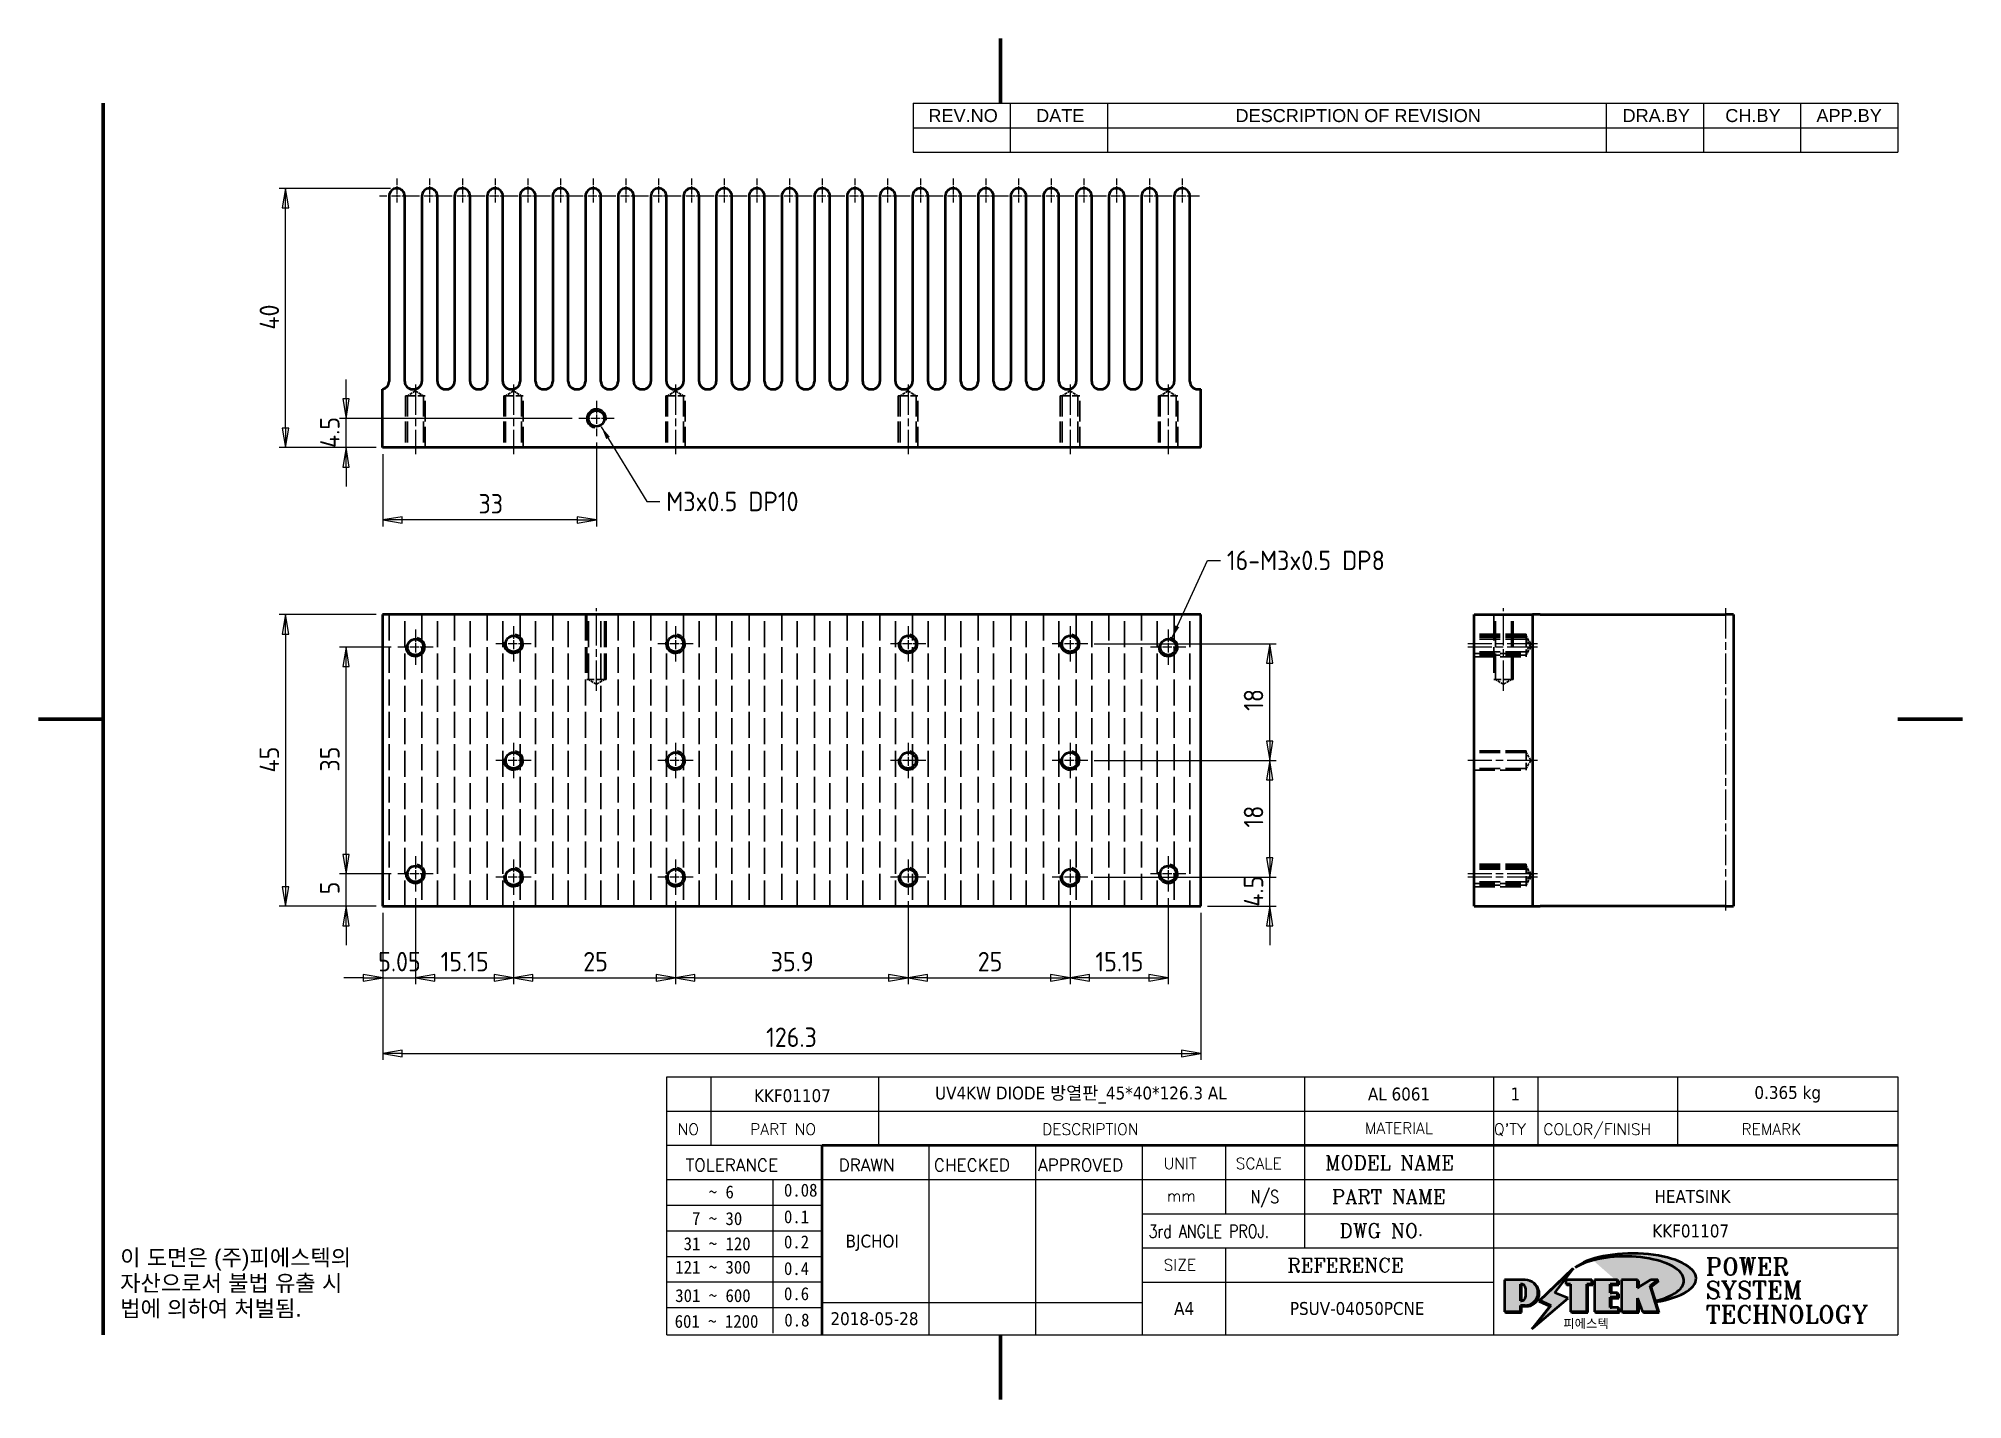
# Model space of a CAD drawing. Header units: millimetres. Extents: x 0 to 297, y 0 to 210.
import ezdxf
from ezdxf.enums import TextEntityAlignment as Align

# ---------------------------------------------------------------- set-up
doc = ezdxf.new("R2010")
doc.units = ezdxf.units.MM
doc.linetypes.add('CHAIN', pattern=[0.3543, 0.2362, -0.0295, 0.0591, -0.0295])
doc.linetypes.add('DASHED', pattern=[0.2067, 0.1654, -0.0413])
doc.layers.get('0').update_dxf_attribs({"lineweight": 25})
for name, color, linetype, lineweight in [('가려진 것(ISO)', 5, 'DASHED', 35), ('가시적인 것(ISO)', 7, 'Continuous', 50), ('가시적인 좁은 것(ISO)', 1, 'Continuous', 35), ('경계(ISO)', 7, 'Continuous', 70), ('기호(ISO)', 7, 'Continuous', 25), ('제목(ISO)', 5, 'Continuous', 50), ('중심 표식(ISO)', 1, 'Continuous', 25), ('중심선(ISO)', 1, 'Continuous', 25), ('치수(ISO)', 7, 'Continuous', 25), ('해치(ISO)', 1, 'Continuous', 18)]:
    doc.layers.add(name, color=color, linetype=linetype, lineweight=lineweight)
doc.styles.add('HAN_291', font='')
doc.styles.add('HAN_370', font='', dxfattribs={"width": 2})
doc.styles.add('ISO Proportional', font='arial.ttf')
doc.styles.add('ISO ProportionalPSTEK', font='isocp.shx')
doc.styles.add('RC_284', font='ROMANC.shx')
doc.styles.add('RC_287', font='ROMANC.shx')
doc.styles.add('RC_292', font='ROMANC.shx')
doc.styles.add('ROMANT_294', font='romant.shx')
doc.styles.add('주 문자 (JIS)', font='arial.ttf')
doc.styles.add('텍스트 스타일333', font='ROMANC.shx', dxfattribs={"width": 0.8})
doc.styles.add('텍스트 스타일359', font='tahoma.ttf')
doc.styles.get('HAN_291').set_extended_font_data('GulimChe')
doc.styles.get('HAN_370').set_extended_font_data('GulimChe')
doc.dimstyles.new('PSTEK', dxfattribs={"dimtxt": 3, "dimasz": 3, "dimexe": 1, "dimexo": 1, "dimgap": 1, "dimtad": 1, "dimrnd": 1e-08, "dimdsep": 46, "dimtxsty": 'ISO ProportionalPSTEK', "dimblk": 'Filled-1', "dimcen": 0.09, "dimdle": 10, "dimclrd": 3, "dimclre": 3, "dimclrt": 1, "dimadec": 1, "dimazin": 2, "dimtfac": 1, "dimtmove": 0, "dimatfit": 3, "dimfxl": 0, "dimtolj": 1, "dimlwd": -1, "dimlwe": -1, "dimarcsym": 0})
doc.dimstyles.new('PSTEK$7', dxfattribs={"dimtxt": 3, "dimasz": 2, "dimexe": 1, "dimexo": 1, "dimgap": 1, "dimtad": 1, "dimrnd": 1e-08, "dimdsep": 46, "dimtxsty": 'ISO ProportionalPSTEK', "dimblk": 'Filled-1', "dimcen": 0.09, "dimdle": 10, "dimclrd": 3, "dimclre": 3, "dimclrt": 1, "dimadec": 1, "dimazin": 2, "dimtfac": 1, "dimtmove": 0, "dimatfit": 3, "dimfxl": 0, "dimtolj": 1, "dimlwd": -1, "dimlwe": -1, "dimarcsym": 0})

msp = doc.modelspace()

# ---------------------------------------------------------------- texts
at = {"layer": '기호(ISO)', "color": 1, "char_height": 3, "attachment_point": 1, "line_spacing_factor": 0.525, "style": 'ISO ProportionalPSTEK'}
for s, insert, width in [('{M3x0.5 DP10}', (96.909, 140.06), 24.24723), ('{16-M3x0.5 DP8}', (183.437, 130.976), 28.96377)]:
    msp.add_mtext(s, dxfattribs=dict(at, insert=insert, width=width))
at = {"layer": '기호(ISO)', "color": 7, "insert": (12.614, 23.15), "char_height": 2.5, "width": 39.3061, "attachment_point": 1, "line_spacing_factor": 0.944221, "style": 'ISO Proportional'}
msp.add_mtext('{\\fArial|b0|i0;\\H2.5000;이 도면은 (주)피에스텍의\\P자산으로서 불법 유출 시 \\P법에 의하여 처벌됨.}', dxfattribs=at)

# ---------------------------------------------------------------- blocks, each defined once
blk = doc.blocks.new('경계 Default Border')
at = {"layer": '경계(ISO)', "flags": 128}
for points in [[(148.5, 210), (148.5, 200)], [(10, 10), (10, 200)], [(0, 105), (10, 105)], [(297, 105), (287, 105)], [(148.5, 0), (148.5, 10)]]:
    blk.add_lwpolyline(points, dxfattribs=at)
blk = doc.blocks.new('제목 블록 PSTEK')
for color, points in [(252, [(317.22, 17.06), (322.03, 21.63), (322.28, 21.94), (317.05, 16.98), (318.75, 16.19), (316, 12.72), (316.34, 13), (318.92, 16.27)]), (5, [(321.62, 17.42), (319.53, 18.25), (322.45, 22.02), (317.22, 17.06), (318.92, 16.27), (316.17, 12.8)]), (1, [(324.48, 19.61), (325.24, 19.61), (325.24, 20.26), (321.23, 20.26), (321.23, 19.61), (321.98, 19.61), (321.98, 15.34), (324.48, 15.34)]), (252, [(321.98, 19.61), (321.4, 19.61), (321.4, 19.46), (321.98, 19.46)]), (252, [(324.66, 19.46), (325.42, 19.46), (325.42, 20.11), (325.24, 20.11), (325.24, 19.61), (324.48, 19.61), (324.48, 15.34), (322.16, 15.34), (322.16, 15.19), (324.66, 15.19)]), (1, [(329.23, 20.26), (325.66, 20.26), (325.66, 15.34), (329.36, 15.34), (329.36, 15.99), (328.11, 15.99), (328.11, 17.56), (329.23, 17.56), (329.23, 18.26), (328.11, 18.26), (328.11, 19.61), (329.23, 19.61)]), (252, [(328.29, 19.46), (329.41, 19.46), (329.41, 20.11), (329.23, 20.11), (329.23, 19.61), (328.11, 19.61), (328.11, 18.26), (328.29, 18.26)]), (252, [(328.29, 17.42), (329.41, 17.42), (329.41, 18.11), (329.23, 18.11), (329.23, 17.56), (328.11, 17.56), (328.11, 15.99), (328.29, 15.99)]), (1, [(332.33, 20.26), (329.86, 20.26), (329.86, 15.34), (332.33, 15.34), (332.33, 17.43), (333.07, 15.34), (335.49, 15.34), (334.25, 19.31), (335.44, 20.26), (334.31, 20.26), (332.33, 19)]), (252, [(332.51, 20.11), (332.33, 20.11), (332.33, 19), (332.51, 19.11)]), (252, [(335.62, 20.11), (335.25, 20.11), (334.25, 19.31), (335.49, 15.34), (333.2, 15.34), (333.25, 15.19), (335.66, 15.19), (334.43, 19.16)]), (252, [(329.54, 15.85), (329.36, 15.85), (329.36, 15.34), (325.83, 15.34), (325.83, 15.19), (329.54, 15.19)]), (252, [(332.51, 16.93), (332.33, 17.43), (332.33, 15.34), (330.04, 15.34), (330.04, 15.19), (332.51, 15.19)])]:
    blk.add_hatch(color=color).paths.add_polyline_path(points)
h = blk.add_hatch(color=1)
edge = h.paths.add_edge_path(flags=0)
edge.add_line((314.22, 19.61), (314.22, 17))
edge.add_line((314.22, 17), (314.35, 17))
edge.add_arc((314.35, 17.65), 0.651, 270, 360)
edge.add_line((315, 17.65), (315, 18.96))
edge.add_arc((314.35, 18.96), 0.651, 0, 90)
edge.add_line((314.35, 19.61), (314.22, 19.61))
edge = h.paths.add_edge_path()
edge.add_arc((314.98, 18.29), 1.97, 270, 450)
edge.add_line((314.98, 20.26), (311.77, 20.26))
edge.add_line((311.77, 20.26), (311.77, 15.34))
edge.add_line((311.77, 15.34), (314.22, 15.34))
edge.add_line((314.22, 15.34), (314.22, 16.32))
edge.add_line((314.22, 16.32), (314.98, 16.32))
h = blk.add_hatch(color=252)
edge = h.paths.add_edge_path()
edge.add_arc((314.98, 18.29), 1.97, 270, 406.8279)
edge.add_arc((315.16, 18.14), 1.97, -90, 53.561, ccw=False)
edge.add_line((315.16, 16.17), (314.4, 16.17))
edge.add_line((314.4, 16.17), (314.4, 15.19))
edge.add_line((314.4, 15.19), (311.94, 15.19))
edge.add_line((311.94, 15.19), (311.94, 15.34))
edge.add_line((311.94, 15.34), (314.22, 15.34))
edge.add_line((314.22, 15.34), (314.22, 16.32))
edge.add_line((314.22, 16.32), (314.98, 16.32))
h = blk.add_hatch(color=252)
edge = h.paths.add_edge_path()
edge.add_line((314.4, 19.46), (314.53, 19.46))
edge.add_arc((314.53, 18.81), 0.651, 60.4189, 90, ccw=False)
edge.add_arc((314.35, 18.96), 0.651, 39.9699, 90)
edge.add_line((314.35, 19.61), (314.22, 19.61))
edge.add_line((314.22, 19.61), (314.22, 17))
edge.add_line((314.22, 17), (314.35, 17))
edge.add_arc((314.35, 17.65), 0.651, 270, 274.6931)
edge.add_line((314.4, 17), (314.4, 19.46))
at = {"layer": '해치(ISO)'}
h = blk.add_hatch(color=140, dxfattribs=at)
edge = h.paths.add_edge_path()
edge.add_ellipse((330.37, 20.16), major_axis=(9.1, 0), ratio=0.40699, start_angle=301.3098, end_angle=507.7437)
edge.add_ellipse((331.53, 20.46), major_axis=(-9.82, 0), ratio=0.39426, start_angle=111.5121, end_angle=334.4703, ccw=False)
edge.add_line((335.14, 16.86), (335.1, 16.99))
at = {"color": 180}
for p, q in [((182.48, 11.79), (182.48, 51.57)), ((182.48, 51.57), (372.48, 51.57)), ((189.27, 51.57), (189.27, 41.01)), ((215.22, 41.01), (215.22, 51.57)), ((280.88, 51.57), (280.88, 41.01)), ((310.09, 51.57), (310.09, 41.01)), ((316.9, 51.57), (316.9, 41.01)), ((338.46, 51.57), (338.46, 41.01)), ((372.48, 51.57), (372.48, 11.79)), ((182.48, 46.29), (372.48, 46.29)), ((182.48, 41.01), (206.45, 41.01)), ((222.94, 11.79), (222.94, 41.01)), ((239.43, 11.79), (239.43, 41.01)), ((255.92, 11.79), (255.92, 41.01)), ((268.69, 41.01), (268.69, 30.45)), ((280.88, 41.01), (280.88, 25.17)), ((310.09, 41.01), (310.09, 11.79)), ((182.48, 35.73), (206.45, 35.73)), ((198.86, 12.03), (198.86, 35.73)), ((206.45, 35.73), (372.48, 35.73)), ((182.48, 31.78), (206.45, 31.78)), ((255.92, 30.45), (372.48, 30.45)), ((182.48, 27.83), (206.45, 27.83)), ((182.48, 23.88), (206.45, 23.88)), ((255.92, 25.17), (372.48, 25.17)), ((268.69, 25.17), (268.69, 11.79)), ((182.48, 19.93), (206.45, 19.93)), ((255.92, 19.89), (310.09, 19.89)), ((182.48, 15.98), (206.45, 15.98)), ((206.45, 16.74), (255.92, 16.74)), ((182.48, 11.79), (372.48, 11.79))]:
    blk.add_line(p, q, dxfattribs=at)
at = {"color": 7, "linetype": 'Continuous', "lineweight": 25}
blk.add_line((182.48, 46.28), (231.73, 46.28), dxfattribs=at)
at = {"color": 7, "lineweight": 50}
for p, q in [((206.45, 11.79), (206.45, 41.01)), ((206.45, 41.01), (372.48, 41.01))]:
    blk.add_line(p, q, dxfattribs=at)
at = {"color": 7}
for p, q in [((322.28, 21.94), (317.05, 16.98)), ((322.45, 22.02), (317.22, 17.06)), ((317.22, 17.06), (322.03, 21.63)), ((319.53, 18.25), (322.45, 22.02)), ((322.03, 21.63), (322.28, 21.94)), ((314.98, 20.26), (311.77, 20.26)), ((311.77, 20.26), (311.77, 15.34)), ((314.98, 20.26), (311.77, 20.26)), ((311.77, 20.26), (311.77, 15.34)), ((314.22, 17), (314.22, 19.61)), ((314.22, 19.61), (314.35, 19.61)), ((314.35, 19.61), (314.22, 19.61)), ((314.22, 19.61), (314.22, 17)), ((314.22, 17), (314.22, 19.61)), ((314.22, 19.61), (314.35, 19.61)), ((314.4, 19.46), (314.53, 19.46)), ((314.4, 17), (314.4, 19.46)), ((315, 18.96), (315, 17.65)), ((315, 18.96), (315, 17.65)), ((321.62, 17.42), (319.53, 18.25)), ((325.24, 20.26), (321.23, 20.26)), ((321.23, 20.26), (321.23, 19.61)), ((325.24, 20.26), (321.23, 20.26)), ((321.23, 20.26), (321.23, 19.61)), ((321.23, 19.61), (321.98, 19.61)), ((321.23, 19.61), (321.98, 19.61)), ((321.4, 19.61), (321.4, 19.46)), ((321.98, 19.61), (321.4, 19.61)), ((321.4, 19.46), (321.98, 19.46)), ((321.98, 19.61), (321.98, 15.34)), ((321.98, 19.46), (321.98, 19.61)), ((321.98, 19.61), (321.98, 15.34)), ((324.48, 19.61), (325.24, 19.61)), ((324.48, 15.34), (324.48, 19.61)), ((325.24, 19.61), (324.48, 19.61)), ((324.48, 19.61), (324.48, 15.34)), ((324.48, 19.61), (325.24, 19.61)), ((324.48, 15.34), (324.48, 19.61)), ((324.66, 19.46), (325.42, 19.46)), ((324.66, 15.19), (324.66, 19.46)), ((325.24, 19.61), (325.24, 20.26)), ((325.24, 19.61), (325.24, 20.26)), ((325.42, 20.11), (325.24, 20.11)), ((325.24, 20.11), (325.24, 19.61)), ((325.42, 19.46), (325.42, 20.11)), ((329.23, 20.26), (325.66, 20.26)), ((325.66, 20.26), (325.66, 15.34)), ((325.66, 20.26), (325.66, 15.34)), ((329.23, 20.26), (325.66, 20.26)), ((328.11, 18.26), (328.11, 19.61)), ((328.11, 19.61), (329.23, 19.61)), ((329.23, 19.61), (328.11, 19.61)), ((328.11, 19.61), (328.11, 18.26)), ((328.11, 18.26), (328.11, 19.61)), ((328.11, 19.61), (329.23, 19.61)), ((329.23, 18.26), (328.11, 18.26)), ((328.11, 18.26), (328.29, 18.26)), ((329.23, 18.26), (328.11, 18.26)), ((328.29, 18.26), (328.29, 19.46)), ((328.29, 19.46), (329.41, 19.46)), ((329.23, 19.61), (329.23, 20.26)), ((329.23, 19.61), (329.23, 20.26)), ((329.41, 20.11), (329.23, 20.11)), ((329.23, 20.11), (329.23, 19.61)), ((329.23, 17.56), (329.23, 18.26)), ((329.23, 17.56), (329.23, 18.26)), ((329.41, 18.11), (329.23, 18.11)), ((329.23, 18.11), (329.23, 17.56)), ((329.41, 19.46), (329.41, 20.11)), ((329.41, 17.42), (329.41, 18.11)), ((332.33, 20.26), (329.86, 20.26)), ((329.86, 20.26), (329.86, 15.34)), ((329.86, 20.26), (329.86, 15.34)), ((332.33, 20.26), (329.86, 20.26)), ((334.31, 20.26), (332.33, 19)), ((332.33, 19), (332.33, 20.26)), ((334.31, 20.26), (332.33, 19)), ((332.33, 19), (332.33, 20.26)), ((332.51, 20.11), (332.33, 20.11)), ((332.33, 20.11), (332.33, 19)), ((332.33, 19), (332.51, 19.11)), ((332.51, 19.11), (332.51, 20.11)), ((334.25, 19.31), (335.44, 20.26)), ((334.25, 19.31), (335.44, 20.26)), ((335.25, 20.11), (334.25, 19.31)), ((335.49, 15.34), (334.25, 19.31)), ((334.25, 19.31), (335.49, 15.34)), ((335.49, 15.34), (334.25, 19.31)), ((335.44, 20.26), (334.31, 20.26)), ((335.44, 20.26), (334.31, 20.26)), ((334.43, 19.16), (335.62, 20.11)), ((335.66, 15.19), (334.43, 19.16)), ((335.62, 20.11), (335.25, 20.11)), ((311.77, 15.34), (314.22, 15.34)), ((311.77, 15.34), (314.22, 15.34)), ((314.22, 15.34), (311.94, 15.34)), ((311.94, 15.34), (311.94, 15.19)), ((311.94, 15.19), (314.4, 15.19)), ((314.35, 17), (314.22, 17)), ((314.22, 17), (314.35, 17)), ((314.35, 17), (314.22, 17)), ((314.22, 16.32), (314.98, 16.32)), ((314.22, 15.34), (314.22, 16.32)), ((314.98, 16.32), (314.22, 16.32)), ((314.22, 16.32), (314.22, 15.34)), ((314.22, 16.32), (314.98, 16.32)), ((314.22, 15.34), (314.22, 16.32)), ((314.4, 16.17), (315.16, 16.17)), ((314.4, 15.19), (314.4, 16.17)), ((318.75, 16.19), (316, 12.72)), ((316.17, 12.8), (321.62, 17.42)), ((318.92, 16.27), (316.17, 12.8)), ((316.34, 13), (318.92, 16.27)), ((317.05, 16.98), (318.75, 16.19)), ((318.92, 16.27), (317.22, 17.06)), ((317.22, 17.06), (318.92, 16.27)), ((321.98, 15.34), (324.48, 15.34)), ((321.98, 15.34), (324.48, 15.34)), ((324.48, 15.34), (322.16, 15.34)), ((322.16, 15.34), (322.16, 15.19)), ((322.16, 15.19), (324.66, 15.19)), ((325.66, 15.34), (329.36, 15.34)), ((325.66, 15.34), (329.36, 15.34)), ((329.36, 15.34), (325.83, 15.34)), ((325.83, 15.34), (325.83, 15.19)), ((325.83, 15.19), (329.54, 15.19)), ((328.11, 17.56), (329.23, 17.56)), ((328.11, 15.99), (328.11, 17.56)), ((329.23, 17.56), (328.11, 17.56)), ((328.11, 17.56), (328.11, 15.99)), ((328.11, 17.56), (329.23, 17.56)), ((328.11, 15.99), (328.11, 17.56)), ((329.36, 15.99), (328.11, 15.99)), ((328.11, 15.99), (328.29, 15.99)), ((329.36, 15.99), (328.11, 15.99)), ((328.29, 15.99), (328.29, 17.42)), ((328.29, 17.42), (329.41, 17.42)), ((329.36, 15.34), (329.36, 15.99)), ((329.36, 15.34), (329.36, 15.99)), ((329.54, 15.85), (329.36, 15.85)), ((329.36, 15.85), (329.36, 15.34)), ((329.54, 15.19), (329.54, 15.85)), ((329.86, 15.34), (332.33, 15.34)), ((329.86, 15.34), (332.33, 15.34)), ((332.33, 15.34), (330.04, 15.34)), ((330.04, 15.34), (330.04, 15.19)), ((330.04, 15.19), (332.51, 15.19)), ((332.33, 17.43), (333.07, 15.34)), ((332.33, 15.34), (332.33, 17.43)), ((332.51, 16.93), (332.33, 17.43)), ((332.33, 17.43), (332.33, 15.34)), ((332.33, 17.43), (333.07, 15.34)), ((332.33, 15.34), (332.33, 17.43)), ((332.51, 15.19), (332.51, 16.93)), ((333.07, 15.34), (335.49, 15.34)), ((333.07, 15.34), (335.49, 15.34)), ((335.49, 15.34), (333.2, 15.34)), ((333.2, 15.34), (333.25, 15.19)), ((333.25, 15.19), (335.66, 15.19)), ((345.04, 17.5), (344.99, 17.69)), ((316, 12.72), (316.34, 13))]:
    blk.add_line(p, q, dxfattribs=at)
at = {"color": 5}
for p, q in [((322.45, 22.02), (317.22, 17.06)), ((319.53, 18.25), (322.45, 22.02)), ((321.62, 17.42), (319.53, 18.25)), ((316.17, 12.8), (321.62, 17.42)), ((318.92, 16.27), (316.17, 12.8)), ((317.22, 17.06), (318.92, 16.27))]:
    blk.add_line(p, q, dxfattribs=at)
at = {"color": 1}
for p, q in [((314.98, 20.26), (311.77, 20.26)), ((311.77, 20.26), (311.77, 15.34)), ((314.22, 17), (314.22, 19.61)), ((314.22, 19.61), (314.35, 19.61)), ((315, 18.96), (315, 17.65)), ((325.24, 20.26), (321.23, 20.26)), ((321.23, 20.26), (321.23, 19.61)), ((321.23, 19.61), (321.98, 19.61)), ((321.98, 19.61), (321.98, 15.34)), ((324.48, 19.61), (325.24, 19.61)), ((324.48, 15.34), (324.48, 19.61)), ((325.24, 19.61), (325.24, 20.26)), ((329.23, 20.26), (325.66, 20.26)), ((325.66, 20.26), (325.66, 15.34)), ((328.11, 18.26), (328.11, 19.61)), ((328.11, 19.61), (329.23, 19.61)), ((329.23, 18.26), (328.11, 18.26)), ((329.23, 19.61), (329.23, 20.26)), ((329.23, 17.56), (329.23, 18.26)), ((332.33, 20.26), (329.86, 20.26)), ((329.86, 20.26), (329.86, 15.34)), ((334.31, 20.26), (332.33, 19)), ((332.33, 19), (332.33, 20.26)), ((334.25, 19.31), (335.44, 20.26)), ((335.49, 15.34), (334.25, 19.31)), ((335.44, 20.26), (334.31, 20.26)), ((311.77, 15.34), (314.22, 15.34)), ((314.35, 17), (314.22, 17)), ((314.22, 16.32), (314.98, 16.32)), ((314.22, 15.34), (314.22, 16.32)), ((321.98, 15.34), (324.48, 15.34)), ((325.66, 15.34), (329.36, 15.34)), ((328.11, 17.56), (329.23, 17.56)), ((328.11, 15.99), (328.11, 17.56)), ((329.36, 15.99), (328.11, 15.99)), ((329.36, 15.34), (329.36, 15.99)), ((329.86, 15.34), (332.33, 15.34)), ((332.33, 17.43), (333.07, 15.34)), ((332.33, 15.34), (332.33, 17.43)), ((333.07, 15.34), (335.49, 15.34))]:
    blk.add_line(p, q, dxfattribs=at)
at = {"color": 7}
for centre, radius, start, end in [((314.35, 18.96), 0.651, 0, 90), ((314.35, 18.96), 0.651, 39.9699, 90), ((314.35, 18.96), 0.651, 0, 90), ((314.53, 18.81), 0.651, 60.4189, 90), ((314.98, 18.29), 1.97, 270, 90), ((314.98, 18.29), 1.97, 270, 90), ((314.98, 18.29), 1.97, 270, 46.8279), ((315.16, 18.14), 1.97, 270, 53.561), ((314.35, 17.65), 0.651, 270, 0), ((314.35, 17.65), 0.651, 270, 0), ((314.35, 17.65), 0.651, 270, 274.6931)]:
    blk.add_arc(centre, radius, start, end, dxfattribs=at)
at = {"color": 1}
for centre, radius, start, end in [((314.35, 18.96), 0.651, 0, 90), ((314.98, 18.29), 1.97, 270, 90), ((314.35, 17.65), 0.651, 270, 0)]:
    blk.add_arc(centre, radius, start, end, dxfattribs=at)
at = {"layer": '제목(ISO)'}
for p, q in [((322.28, 21.94), (317.05, 16.98)), ((322.45, 22.02), (317.22, 17.06)), ((317.22, 17.06), (322.03, 21.63)), ((319.53, 18.25), (322.45, 22.02)), ((322.03, 21.63), (322.28, 21.94)), ((314.98, 20.26), (311.77, 20.26)), ((311.77, 20.26), (311.77, 15.34)), ((314.22, 17), (314.22, 19.61)), ((314.22, 19.61), (314.35, 19.61)), ((314.35, 19.61), (314.22, 19.61)), ((314.22, 19.61), (314.22, 17)), ((314.4, 19.46), (314.53, 19.46)), ((314.4, 17), (314.4, 19.46)), ((315, 18.96), (315, 17.65)), ((321.62, 17.42), (319.53, 18.25)), ((325.24, 20.26), (321.23, 20.26)), ((321.23, 20.26), (321.23, 19.61)), ((321.23, 19.61), (321.98, 19.61)), ((321.98, 19.61), (321.4, 19.61)), ((321.4, 19.61), (321.4, 19.46)), ((321.4, 19.46), (321.98, 19.46)), ((321.98, 19.61), (321.98, 15.34)), ((321.98, 19.46), (321.98, 19.61)), ((324.48, 19.61), (325.24, 19.61)), ((324.48, 15.34), (324.48, 19.61)), ((325.24, 19.61), (324.48, 19.61)), ((324.48, 19.61), (324.48, 15.34)), ((324.66, 19.46), (325.42, 19.46)), ((324.66, 15.19), (324.66, 19.46)), ((325.24, 19.61), (325.24, 20.26)), ((325.42, 20.11), (325.24, 20.11)), ((325.24, 20.11), (325.24, 19.61)), ((325.42, 19.46), (325.42, 20.11)), ((329.23, 20.26), (325.66, 20.26)), ((325.66, 20.26), (325.66, 15.34)), ((328.11, 18.26), (328.11, 19.61)), ((328.11, 19.61), (329.23, 19.61)), ((329.23, 19.61), (328.11, 19.61)), ((328.11, 19.61), (328.11, 18.26)), ((329.23, 18.26), (328.11, 18.26)), ((328.11, 18.26), (328.29, 18.26)), ((328.29, 19.46), (329.41, 19.46)), ((328.29, 18.26), (328.29, 19.46)), ((329.23, 19.61), (329.23, 20.26)), ((329.41, 20.11), (329.23, 20.11)), ((329.23, 20.11), (329.23, 19.61)), ((329.23, 17.56), (329.23, 18.26)), ((329.41, 18.11), (329.23, 18.11)), ((329.23, 18.11), (329.23, 17.56)), ((329.41, 19.46), (329.41, 20.11)), ((329.41, 17.42), (329.41, 18.11)), ((332.33, 20.26), (329.86, 20.26)), ((329.86, 20.26), (329.86, 15.34)), ((334.31, 20.26), (332.33, 19)), ((332.33, 19), (332.33, 20.26)), ((332.51, 20.11), (332.33, 20.11)), ((332.33, 20.11), (332.33, 19)), ((332.33, 19), (332.51, 19.11)), ((332.51, 19.11), (332.51, 20.11)), ((334.25, 19.31), (335.44, 20.26)), ((335.25, 20.11), (334.25, 19.31)), ((335.49, 15.34), (334.25, 19.31)), ((334.25, 19.31), (335.49, 15.34)), ((335.44, 20.26), (334.31, 20.26)), ((334.43, 19.16), (335.62, 20.11)), ((335.66, 15.19), (334.43, 19.16)), ((335.62, 20.11), (335.25, 20.11)), ((311.77, 15.34), (314.22, 15.34)), ((314.22, 15.34), (311.94, 15.34)), ((311.94, 15.34), (311.94, 15.19)), ((311.94, 15.19), (314.4, 15.19)), ((314.35, 17), (314.22, 17)), ((314.22, 17), (314.35, 17)), ((314.22, 15.34), (314.22, 16.32)), ((314.22, 16.32), (314.98, 16.32)), ((314.98, 16.32), (314.22, 16.32)), ((314.22, 16.32), (314.22, 15.34)), ((314.4, 15.19), (314.4, 16.17)), ((314.4, 16.17), (315.16, 16.17)), ((318.75, 16.19), (316, 12.72)), ((316.17, 12.8), (321.62, 17.42)), ((318.92, 16.27), (316.17, 12.8)), ((316.34, 13), (318.92, 16.27)), ((317.05, 16.98), (318.75, 16.19)), ((317.22, 17.06), (318.92, 16.27)), ((318.92, 16.27), (317.22, 17.06)), ((321.98, 15.34), (324.48, 15.34)), ((324.48, 15.34), (322.16, 15.34)), ((322.16, 15.34), (322.16, 15.19)), ((322.16, 15.19), (324.66, 15.19)), ((325.66, 15.34), (329.36, 15.34)), ((329.36, 15.34), (325.83, 15.34)), ((325.83, 15.34), (325.83, 15.19)), ((325.83, 15.19), (329.54, 15.19)), ((328.11, 15.99), (328.11, 17.56)), ((328.11, 17.56), (329.23, 17.56)), ((329.23, 17.56), (328.11, 17.56)), ((328.11, 17.56), (328.11, 15.99)), ((329.36, 15.99), (328.11, 15.99)), ((328.11, 15.99), (328.29, 15.99)), ((328.29, 17.42), (329.41, 17.42)), ((328.29, 15.99), (328.29, 17.42)), ((329.36, 15.34), (329.36, 15.99)), ((329.54, 15.85), (329.36, 15.85)), ((329.36, 15.85), (329.36, 15.34)), ((329.54, 15.19), (329.54, 15.85)), ((329.86, 15.34), (332.33, 15.34)), ((332.33, 15.34), (330.04, 15.34)), ((330.04, 15.34), (330.04, 15.19)), ((330.04, 15.19), (332.51, 15.19)), ((332.33, 15.34), (332.33, 17.43)), ((332.33, 17.43), (333.07, 15.34)), ((332.51, 16.93), (332.33, 17.43)), ((332.33, 17.43), (332.33, 15.34)), ((332.51, 15.19), (332.51, 16.93)), ((333.07, 15.34), (335.49, 15.34)), ((335.49, 15.34), (333.2, 15.34)), ((333.2, 15.34), (333.25, 15.19)), ((333.25, 15.19), (335.66, 15.19)), ((316, 12.72), (316.34, 13))]:
    blk.add_line(p, q, dxfattribs=at)
at = {"layer": '제목(ISO)', "color": 4}
blk.add_line((335.14, 16.86), (335.1, 16.99), dxfattribs=at)
at = {"layer": '제목(ISO)'}
for centre, radius, start, end in [((314.35, 18.96), 0.651, 0, 90), ((314.35, 18.96), 0.651, 39.9699, 90), ((314.53, 18.81), 0.651, 60.4189, 90), ((314.98, 18.29), 1.97, 46.8279, 90), ((314.98, 18.29), 1.97, 270, 46.8279), ((314.98, 18.29), 1.97, 270, 46.8279), ((315.16, 18.14), 1.97, 270, 53.561), ((314.35, 17.65), 0.651, 270, 0), ((314.35, 17.65), 0.651, 270, 274.6931)]:
    blk.add_arc(centre, radius, start, end, dxfattribs=at)
at = {"layer": '제목(ISO)', "color": 4}
for centre, major_axis, ratio, start_param, end_param in [((331.53, 20.46), (9.82, 0), 0.39426, 5.087845, 8.9792), ((330.37, 20.16), (9.1, 0), 0.40699, 5.258849, 8.861799)]:
    blk.add_ellipse(centre, major_axis=major_axis, ratio=ratio, start_param=start_param, end_param=end_param, dxfattribs=at)
at = {"color": 7}
for s, height, style, p in [('COLOR/FINISH', 1.7424, 'RC_284', (317.77, 42.62)), ('NO', 1.742, 'RC_284', (184.14, 42.62)), ('PART NO', 1.742, 'RC_284', (195.34, 42.62)), ('DESCRIPTION', 1.7424, 'RC_284', (240.4, 42.62)), ("Q'TY", 1.742, 'RC_284', (310.14, 42.62)), ('REMARK', 1.742, 'RC_284', (348.35, 42.62)), (' TOLERANCE', 1.9, 'RC_287', (184.09, 37.01)), ('DRAWN', 1.9, 'RC_287', (208.98, 37.01)), ('CHECKED', 1.9, 'RC_287', (223.69, 37.01)), ('APPROVED', 1.9, 'RC_287', (239.78, 37.01)), ('UNIT', 1.742, 'RC_284', (259.17, 37.34)), ('SCALE', 1.742, 'RC_284', (270.29, 37.34)), ('MODEL NAME', 2.178, 'RC_292', (284.1, 37.25)), ('    ~ 6', 2, 'HAN_291', (183.77, 32.82)), ('0.08', 2, 'HAN_291', (200.55, 33.1)), ('mm', 1.742, 'RC_284', (259.65, 32.35)), ('PART NAME', 2.178, 'RC_292', (285.14, 32.03)), ('  7 ~ 30', 2, 'HAN_291', (183.77, 28.71)), ('0.1', 2, 'HAN_291', (200.55, 28.99)), (' 31 ~ 120', 2, 'HAN_291', (183.77, 24.83)), ('0.2', 2, 'HAN_291', (200.55, 25.11)), (' DWG NO.', 2.178, 'RC_292', (284.81, 26.75)), ('121 ~ 300', 2, 'HAN_291', (183.77, 21.21)), ('0.4', 2, 'HAN_291', (200.55, 21)), ('SIZE', 1.742, 'RC_284', (259.17, 21.69)), ('REFERENCE', 2.178, 'RC_292', (278.27, 21.43)), ('301 ~ 600', 2, 'HAN_291', (183.77, 16.83)), ('0.6', 2, 'HAN_291', (200.55, 17.12)), ('0.8', 2, 'HAN_291', (200.61, 13.06)), ('601 ~ 1200', 2, 'HAN_291', (183.68, 12.85))]:
    blk.add_text(s, height=height, dxfattribs=dict(at, style=style)).set_placement(p)
at = {"color": 7, "style": 'RC_284'}
blk.add_text('MATERIAL', height=1.742, dxfattribs=at).set_placement((295.48, 43.65), align=Align.MIDDLE_CENTER)
at = {"color": 7, "style": '텍스트 스타일333', "width": 0.8}
blk.add_text('N/S', height=2, dxfattribs=at).set_placement((274.78, 33.09), align=Align.MIDDLE_CENTER)
blk.add_text('3rd ANGLE PROJ.', height=2, dxfattribs=at).set_placement((256.84, 26.76))
at = {"style": 'ROMANT_294'}
for s, p in [('POWER', (342.83, 20.97)), ('SYSTEM', (342.83, 17.33)), ('TECHNOLOGY', (342.83, 13.57))]:
    blk.add_text(s, height=2.7, dxfattribs=at).set_placement(p)
at = {"color": 7, "insert": (320.85, 14.21), "char_height": 1.4, "attachment_point": 1, "line_spacing_factor": 0.332, "style": 'HAN_370'}
blk.add_mtext('\\fHY견고딕|b0|i0;\\H1.4000;피에스텍', dxfattribs=at)
at = {"layer": '제목(ISO)', "color": 7, "style": '텍스트 스타일359'}
for tag, p in [('부품_번호_001', (195.93, 47.69)), ('설명_001', (223.87, 48.09)), ('재질_001', (290.69, 47.93)), ("3._Q'TY_001", (312.71, 47.93)), ('질량\\P3;_001', (350.35, 48.17)), ('제목_001', (334.93, 32.13)), ('설계자_001', (210.07, 25.24)), ('부품_번호_001', (334.59, 26.81)), ('작성_날짜_001', (207.73, 13.27)), ('시트_크기_001', (260.78, 14.85)), ('프로젝트_001', (278.65, 14.85))]:
    blk.add_attdef(tag, p, '', height=1.98, dxfattribs=at)
for tag, p in [('4._COLOR', (327.68, 48.93)), ('1._MODEL_NAME', (341.23, 38.37)), ('점검자', (231.18, 26.23)), ('엔지니어링_승인자', (247.67, 26.23)), ('점검_날짜', (231.18, 14.27)), ('엔지니어링_승인_날짜', (247.67, 14.27))]:
    blk.add_attdef(tag, text='', height=1.98, dxfattribs=at).set_placement(p, align=Align.MIDDLE_CENTER)
blk = doc.blocks.new('리비전 내역')
at = {"layer": '기호(ISO)'}
for p, q in [((135, 200), (287, 200)), ((135, 200), (135, 196.22)), ((150, 200), (150, 196.22)), ((165, 200), (165, 196.22)), ((242, 200), (242, 196.22)), ((257, 200), (257, 196.22)), ((272, 200), (272, 196.22)), ((287, 200), (287, 196.22)), ((135, 196.22), (287, 196.22)), ((135, 196.22), (135, 192.44)), ((150, 196.22), (150, 192.44)), ((165, 196.22), (165, 192.44)), ((242, 196.22), (242, 192.44)), ((257, 196.22), (257, 192.44)), ((272, 196.22), (272, 192.44)), ((287, 196.22), (287, 192.44)), ((135, 192.44), (287, 192.44))]:
    blk.add_line(p, q, dxfattribs=at)
at = {"layer": '기호(ISO)', "color": 7, "char_height": 2, "attachment_point": 7, "style": '주 문자 (JIS)'}
for s, insert in [('REV.NO', (137.37, 197.08)), ('DATE', (154, 197.11)), ('DESCRIPTION OF REVISION', (184.78, 197.08)), ('DRA.BY', (244.52, 197.11)), ('CH.BY', (260.38, 197.08)), ('APP.BY', (274.45, 197.11))]:
    blk.add_mtext(s, dxfattribs=dict(at, insert=insert))
blk = doc.blocks.new('Filled-1')
at = {"color": 0}
for p, q in [((0, 0), (-1, 0.167)), ((-1, 0.167), (-1, -0.167)), ((-1, 0), (0, 0)), ((-1, -0.167), (0, 0))]:
    blk.add_line(p, q, dxfattribs=at)
at = {"color": 0, "flags": 128}
blk.add_lwpolyline([(-1, -0.167), (0, 0)], dxfattribs=at)
at = {"color": 0}
blk.add_solid([(-1, -0.167), (0, 0), (-1, 0.167), (-1, -0.167)], dxfattribs=at)
blk = doc.blocks.new('*D14')
at = {"layer": 'Defpoints', "color": 0}
for p in [(53.13, 76.1), (179.43, 76.1), (179.43, 53.39)]:
    blk.add_point(p, dxfattribs=at)
at = {"layer": '치수(ISO)', "color": 3}
for p, q in [((53.13, 75.1), (53.13, 52.39)), ((179.43, 75.1), (179.43, 52.39)), ((56.13, 53.39), (176.43, 53.39))]:
    blk.add_line(p, q, dxfattribs=at)
at = {"layer": '치수(ISO)', "color": 3, "xscale": 3, "yscale": 3, "zscale": 3, "rotation": 180}
blk.add_blockref('Filled-1', (53.13, 53.39), dxfattribs=at)
at = {"layer": '치수(ISO)', "color": 3, "xscale": 3, "yscale": 3, "zscale": 3}
blk.add_blockref('Filled-1', (179.43, 53.39), dxfattribs=at)
at = {"layer": '치수(ISO)', "color": 1, "insert": (112.32, 57.4), "char_height": 3, "attachment_point": 1, "style": 'ISO ProportionalPSTEK'}
blk.add_mtext('\\A1;126.3', dxfattribs=at)
blk = doc.blocks.new('*D15')
at = {"layer": 'Defpoints', "color": 0}
for p in [(58.18, 78.37), (53.13, 76.1), (58.18, 65.06)]:
    blk.add_point(p, dxfattribs=at)
at = {"layer": '치수(ISO)', "color": 3}
for p, q in [((58.18, 77.37), (58.18, 64.06)), ((53.13, 75.1), (53.13, 64.06)), ((50.13, 65.06), (47.13, 65.06)), ((53.13, 65.06), (58.18, 65.06)), ((61.18, 65.06), (64.18, 65.06))]:
    blk.add_line(p, q, dxfattribs=at)
at = {"layer": '치수(ISO)', "color": 3, "xscale": 3, "yscale": 3, "zscale": 3}
blk.add_blockref('Filled-1', (53.13, 65.06), dxfattribs=at)
at = {"layer": '치수(ISO)', "color": 3, "xscale": 3, "yscale": 3, "zscale": 3, "rotation": 180}
blk.add_blockref('Filled-1', (58.18, 65.06), dxfattribs=at)
at = {"layer": '치수(ISO)', "color": 1, "insert": (52.44, 69.06), "char_height": 3, "attachment_point": 1, "style": 'ISO ProportionalPSTEK'}
blk.add_mtext('\\A1;5.05', dxfattribs=at)
blk = doc.blocks.new('*D16')
at = {"layer": 'Defpoints', "color": 0}
for p in [(58.18, 78.37), (73.33, 77.87), (73.33, 65.06)]:
    blk.add_point(p, dxfattribs=at)
at = {"layer": '치수(ISO)', "color": 3}
for p, q in [((58.18, 77.37), (58.18, 64.06)), ((73.33, 76.87), (73.33, 64.06)), ((61.18, 65.06), (70.33, 65.06))]:
    blk.add_line(p, q, dxfattribs=at)
at = {"layer": '치수(ISO)', "color": 3, "xscale": 3, "yscale": 3, "zscale": 3, "rotation": 180}
blk.add_blockref('Filled-1', (58.18, 65.06), dxfattribs=at)
at = {"layer": '치수(ISO)', "color": 3, "xscale": 3, "yscale": 3, "zscale": 3}
blk.add_blockref('Filled-1', (73.33, 65.06), dxfattribs=at)
at = {"layer": '치수(ISO)', "color": 1, "insert": (62.08, 69.06), "char_height": 3, "attachment_point": 1, "style": 'ISO ProportionalPSTEK'}
blk.add_mtext('\\A1;15.15', dxfattribs=at)
blk = doc.blocks.new('*D17')
at = {"layer": 'Defpoints', "color": 0}
for p in [(73.33, 77.87), (98.33, 77.87), (98.33, 65.06)]:
    blk.add_point(p, dxfattribs=at)
at = {"layer": '치수(ISO)', "color": 3}
for p, q in [((73.33, 76.87), (73.33, 64.06)), ((98.33, 76.87), (98.33, 64.06)), ((76.33, 65.06), (95.33, 65.06))]:
    blk.add_line(p, q, dxfattribs=at)
at = {"layer": '치수(ISO)', "color": 3, "xscale": 3, "yscale": 3, "zscale": 3, "rotation": 180}
blk.add_blockref('Filled-1', (73.33, 65.06), dxfattribs=at)
at = {"layer": '치수(ISO)', "color": 3, "xscale": 3, "yscale": 3, "zscale": 3}
blk.add_blockref('Filled-1', (98.33, 65.06), dxfattribs=at)
at = {"layer": '치수(ISO)', "color": 1, "insert": (84.09, 69.06), "char_height": 3, "attachment_point": 1, "style": 'ISO ProportionalPSTEK'}
blk.add_mtext('\\A1;25', dxfattribs=at)
blk = doc.blocks.new('*D18')
at = {"layer": 'Defpoints', "color": 0}
for p in [(98.33, 77.87), (134.23, 77.87), (134.23, 65.06)]:
    blk.add_point(p, dxfattribs=at)
at = {"layer": '치수(ISO)', "color": 3}
for p, q in [((98.33, 76.87), (98.33, 64.06)), ((134.23, 76.87), (134.23, 64.06)), ((101.33, 65.06), (131.23, 65.06))]:
    blk.add_line(p, q, dxfattribs=at)
at = {"layer": '치수(ISO)', "color": 3, "xscale": 3, "yscale": 3, "zscale": 3, "rotation": 180}
blk.add_blockref('Filled-1', (98.33, 65.06), dxfattribs=at)
at = {"layer": '치수(ISO)', "color": 3, "xscale": 3, "yscale": 3, "zscale": 3}
blk.add_blockref('Filled-1', (134.23, 65.06), dxfattribs=at)
at = {"layer": '치수(ISO)', "color": 1, "insert": (113.03, 69.06), "char_height": 3, "attachment_point": 1, "style": 'ISO ProportionalPSTEK'}
blk.add_mtext('\\A1;35.9', dxfattribs=at)
blk = doc.blocks.new('*D19')
at = {"layer": 'Defpoints', "color": 0}
for p in [(134.23, 77.87), (159.23, 77.87), (159.23, 65.06)]:
    blk.add_point(p, dxfattribs=at)
at = {"layer": '치수(ISO)', "color": 3}
for p, q in [((134.23, 76.87), (134.23, 64.06)), ((159.23, 76.87), (159.23, 64.06)), ((137.23, 65.06), (156.23, 65.06))]:
    blk.add_line(p, q, dxfattribs=at)
at = {"layer": '치수(ISO)', "color": 3, "xscale": 3, "yscale": 3, "zscale": 3, "rotation": 180}
blk.add_blockref('Filled-1', (134.23, 65.06), dxfattribs=at)
at = {"layer": '치수(ISO)', "color": 3, "xscale": 3, "yscale": 3, "zscale": 3}
blk.add_blockref('Filled-1', (159.23, 65.06), dxfattribs=at)
at = {"layer": '치수(ISO)', "color": 1, "insert": (144.99, 69.06), "char_height": 3, "attachment_point": 1, "style": 'ISO ProportionalPSTEK'}
blk.add_mtext('\\A1;25', dxfattribs=at)
blk = doc.blocks.new('*D20')
at = {"layer": 'Defpoints', "color": 0}
for p in [(159.23, 77.87), (174.38, 78.37), (174.38, 65.06)]:
    blk.add_point(p, dxfattribs=at)
at = {"layer": '치수(ISO)', "color": 3}
for p, q in [((174.38, 77.37), (174.38, 64.06)), ((159.23, 76.87), (159.23, 64.06)), ((162.23, 65.06), (171.38, 65.06))]:
    blk.add_line(p, q, dxfattribs=at)
at = {"layer": '치수(ISO)', "color": 3, "xscale": 3, "yscale": 3, "zscale": 3, "rotation": 180}
blk.add_blockref('Filled-1', (159.23, 65.06), dxfattribs=at)
at = {"layer": '치수(ISO)', "color": 3, "xscale": 3, "yscale": 3, "zscale": 3}
blk.add_blockref('Filled-1', (174.38, 65.06), dxfattribs=at)
at = {"layer": '치수(ISO)', "color": 1, "insert": (163.15, 69.06), "char_height": 3, "attachment_point": 1, "style": 'ISO ProportionalPSTEK'}
blk.add_mtext('\\A1;15.15', dxfattribs=at)
blk = doc.blocks.new('*D21')
at = {"layer": 'Defpoints', "color": 0}
for p in [(53.13, 121.1), (38.13, 76.1), (53.13, 76.1)]:
    blk.add_point(p, dxfattribs=at)
at = {"layer": '치수(ISO)', "color": 3}
for p, q in [((52.13, 121.1), (37.13, 121.1)), ((38.13, 118.1), (38.13, 79.1)), ((52.13, 76.1), (37.13, 76.1))]:
    blk.add_line(p, q, dxfattribs=at)
at = {"layer": '치수(ISO)', "color": 3, "xscale": 3, "yscale": 3, "zscale": 3}
for p, rotation in [((38.13, 121.1), 90), ((38.13, 76.1), 270)]:
    blk.add_blockref('Filled-1', p, dxfattribs=dict(at, rotation=rotation))
at = {"layer": '치수(ISO)', "color": 1, "insert": (34.13, 96.74), "char_height": 3, "attachment_point": 1, "rotation": 90, "style": 'ISO ProportionalPSTEK'}
blk.add_mtext('\\A1;45', dxfattribs=at)
blk = doc.blocks.new('*D22')
at = {"layer": 'Defpoints', "color": 0}
for p in [(47.47, 81.1), (55.45, 81.1), (53.13, 76.1)]:
    blk.add_point(p, dxfattribs=at)
at = {"layer": '치수(ISO)', "color": 3}
for p, q in [((47.47, 84.1), (47.47, 87.1)), ((54.45, 81.1), (46.47, 81.1)), ((47.47, 76.1), (47.47, 81.1)), ((52.13, 76.1), (46.47, 76.1)), ((47.47, 73.1), (47.47, 70.1))]:
    blk.add_line(p, q, dxfattribs=at)
at = {"layer": '치수(ISO)', "color": 3, "xscale": 3, "yscale": 3, "zscale": 3}
for p, rotation in [((47.47, 81.1), 270), ((47.47, 76.1), 90)]:
    blk.add_blockref('Filled-1', p, dxfattribs=dict(at, rotation=rotation))
at = {"layer": '치수(ISO)', "color": 1, "insert": (43.47, 77.94), "char_height": 3, "attachment_point": 1, "rotation": 90, "style": 'ISO ProportionalPSTEK'}
blk.add_mtext('\\A1;5', dxfattribs=at)
blk = doc.blocks.new('*D23')
at = {"layer": 'Defpoints', "color": 0}
for p in [(47.47, 116.1), (55.45, 116.1), (55.45, 81.1)]:
    blk.add_point(p, dxfattribs=at)
at = {"layer": '치수(ISO)', "color": 3}
for p, q in [((54.45, 116.1), (46.47, 116.1)), ((47.47, 84.1), (47.47, 113.1)), ((54.45, 81.1), (46.47, 81.1))]:
    blk.add_line(p, q, dxfattribs=at)
at = {"layer": '치수(ISO)', "color": 3, "xscale": 3, "yscale": 3, "zscale": 3}
for p, rotation in [((47.47, 116.1), 90), ((47.47, 81.1), 270)]:
    blk.add_blockref('Filled-1', p, dxfattribs=dict(at, rotation=rotation))
at = {"layer": '치수(ISO)', "color": 1, "insert": (43.47, 96.89), "char_height": 3, "attachment_point": 1, "rotation": 90, "style": 'ISO ProportionalPSTEK'}
blk.add_mtext('\\A1;35', dxfattribs=at)
blk = doc.blocks.new('*D24')
at = {"layer": 'Defpoints', "color": 0}
for p in [(161.96, 80.6), (190.06, 80.6), (179.43, 76.1)]:
    blk.add_point(p, dxfattribs=at)
at = {"layer": '치수(ISO)', "color": 3}
for p, q in [((190.06, 83.6), (190.06, 86.6)), ((162.96, 80.6), (191.06, 80.6)), ((190.06, 76.1), (190.06, 80.6)), ((180.43, 76.1), (191.06, 76.1)), ((190.06, 73.1), (190.06, 70.1))]:
    blk.add_line(p, q, dxfattribs=at)
at = {"layer": '치수(ISO)', "color": 3, "xscale": 3, "yscale": 3, "zscale": 3}
for p, rotation in [((190.06, 80.6), 270), ((190.06, 76.1), 90)]:
    blk.add_blockref('Filled-1', p, dxfattribs=dict(at, rotation=rotation))
at = {"layer": '치수(ISO)', "color": 1, "insert": (186.06, 76.04), "char_height": 3, "attachment_point": 1, "rotation": 90, "style": 'ISO ProportionalPSTEK'}
blk.add_mtext('\\A1;4.5', dxfattribs=at)
blk = doc.blocks.new('*D25')
at = {"layer": 'Defpoints', "color": 0}
for p in [(161.96, 98.6), (190.06, 98.6), (161.96, 80.6)]:
    blk.add_point(p, dxfattribs=at)
at = {"layer": '치수(ISO)', "color": 3}
for p, q in [((162.96, 98.6), (191.06, 98.6)), ((190.06, 83.6), (190.06, 95.6)), ((162.96, 80.6), (191.06, 80.6))]:
    blk.add_line(p, q, dxfattribs=at)
at = {"layer": '치수(ISO)', "color": 3, "xscale": 3, "yscale": 3, "zscale": 3}
for p, rotation in [((190.06, 98.6), 90), ((190.06, 80.6), 270)]:
    blk.add_blockref('Filled-1', p, dxfattribs=dict(at, rotation=rotation))
at = {"layer": '치수(ISO)', "color": 1, "insert": (186.06, 88.25), "char_height": 3, "attachment_point": 1, "rotation": 90, "style": 'ISO ProportionalPSTEK'}
blk.add_mtext('\\A1;18', dxfattribs=at)
blk = doc.blocks.new('*D26')
at = {"layer": 'Defpoints', "color": 0}
for p in [(161.96, 116.6), (190.06, 116.6), (161.96, 98.6)]:
    blk.add_point(p, dxfattribs=at)
at = {"layer": '치수(ISO)', "color": 3}
for p, q in [((162.96, 116.6), (191.06, 116.6)), ((190.06, 101.6), (190.06, 113.6)), ((162.96, 98.6), (191.06, 98.6))]:
    blk.add_line(p, q, dxfattribs=at)
at = {"layer": '치수(ISO)', "color": 3, "xscale": 3, "yscale": 3, "zscale": 3}
for p, rotation in [((190.06, 116.6), 90), ((190.06, 98.6), 270)]:
    blk.add_blockref('Filled-1', p, dxfattribs=dict(at, rotation=rotation))
at = {"layer": '치수(ISO)', "color": 1, "insert": (186.06, 106.25), "char_height": 3, "attachment_point": 1, "rotation": 90, "style": 'ISO ProportionalPSTEK'}
blk.add_mtext('\\A1;18', dxfattribs=at)
blk = doc.blocks.new('*D27')
at = {"layer": 'Defpoints', "color": 0}
for p in [(86.13, 148.65), (53.13, 146.88), (53.13, 135.71)]:
    blk.add_point(p, dxfattribs=at)
at = {"layer": '치수(ISO)', "color": 3}
for p, q in [((53.13, 145.88), (53.13, 134.71)), ((86.13, 147.65), (86.13, 134.71)), ((83.13, 135.71), (56.13, 135.71))]:
    blk.add_line(p, q, dxfattribs=at)
at = {"layer": '치수(ISO)', "color": 3, "xscale": 3, "yscale": 3, "zscale": 3, "rotation": 180}
blk.add_blockref('Filled-1', (53.13, 135.71), dxfattribs=at)
at = {"layer": '치수(ISO)', "color": 3, "xscale": 3, "yscale": 3, "zscale": 3}
blk.add_blockref('Filled-1', (86.13, 135.71), dxfattribs=at)
at = {"layer": '치수(ISO)', "color": 1, "insert": (67.92, 139.71), "char_height": 3, "attachment_point": 1, "style": 'ISO ProportionalPSTEK'}
blk.add_mtext('\\A1;33', dxfattribs=at)
blk = doc.blocks.new('*D28')
at = {"layer": 'Defpoints', "color": 0}
for p in [(47.47, 151.38), (83.4, 151.38), (53.13, 146.88)]:
    blk.add_point(p, dxfattribs=at)
at = {"layer": '치수(ISO)', "color": 3}
for p, q in [((47.47, 154.38), (47.47, 157.38)), ((82.4, 151.38), (46.47, 151.38)), ((47.47, 146.88), (47.47, 151.38)), ((52.13, 146.88), (46.47, 146.88)), ((47.47, 143.88), (47.47, 140.88))]:
    blk.add_line(p, q, dxfattribs=at)
at = {"layer": '치수(ISO)', "color": 3, "xscale": 3, "yscale": 3, "zscale": 3}
for p, rotation in [((47.47, 151.38), 270), ((47.47, 146.88), 90)]:
    blk.add_blockref('Filled-1', p, dxfattribs=dict(at, rotation=rotation))
at = {"layer": '치수(ISO)', "color": 1, "insert": (43.47, 146.82), "char_height": 3, "attachment_point": 1, "rotation": 90, "style": 'ISO ProportionalPSTEK'}
blk.add_mtext('\\A1;4.5', dxfattribs=at)
blk = doc.blocks.new('*D29')
at = {"layer": 'Defpoints', "color": 0}
for p in [(38.13, 186.88), (55.33, 186.88), (53.13, 146.88)]:
    blk.add_point(p, dxfattribs=at)
at = {"layer": '치수(ISO)', "color": 3}
for p, q in [((54.33, 186.88), (37.13, 186.88)), ((38.13, 149.88), (38.13, 183.88)), ((52.13, 146.88), (37.13, 146.88))]:
    blk.add_line(p, q, dxfattribs=at)
at = {"layer": '치수(ISO)', "color": 3, "xscale": 3, "yscale": 3, "zscale": 3}
for p, rotation in [((38.13, 186.88), 90), ((38.13, 146.88), 270)]:
    blk.add_blockref('Filled-1', p, dxfattribs=dict(at, rotation=rotation))
at = {"layer": '치수(ISO)', "color": 1, "insert": (34.13, 165.08), "char_height": 3, "attachment_point": 1, "rotation": 90, "style": 'ISO ProportionalPSTEK'}
blk.add_mtext('\\A1;40', dxfattribs=at)

# ---------------------------------------------------------------- dimensions: what is measured, and where the dimension line sits
at = {"layer": '치수(ISO)', "color": 3}
for base, p1, p2, angle, override, picture, middle in [((38.129, 186.878), (53.129, 146.878), (55.329, 186.878), 90, {"dimdec": 2, "dimtp": 0, "dimtm": 0, "dimtdec": 2, "dimtofl": 0, "dimatfit": 1}, '*D29', (38.129, 166.878)), ((47.466, 151.378), (53.129, 146.878), (83.4, 151.378), 90, {"dimdec": 2, "dimtp": 0, "dimtm": 0, "dimtdec": 2, "dimtofl": 1, "dimatfit": 1}, '*D28', (47.466, 149.128)), ((53.129, 135.715), (86.129, 148.649), (53.129, 146.878), 180, {"dimdec": 2, "dimtp": 0, "dimtm": 0, "dimtdec": 2, "dimtofl": 0, "dimatfit": 1}, '*D27', (69.629, 135.715)), ((38.129, 76.102), (53.129, 121.102), (53.129, 76.102), 90, {"dimdec": 2, "dimtp": 0, "dimtm": 0, "dimtdec": 2, "dimtofl": 0, "dimatfit": 1}, '*D21', (38.129, 98.602)), ((47.466, 116.102), (55.45, 81.102), (55.45, 116.102), 90, {"dimdec": 2, "dimtp": 0, "dimtm": 0, "dimtdec": 2, "dimtofl": 0, "dimatfit": 1}, '*D23', (47.466, 98.602)), ((190.059, 116.602), (161.959, 98.602), (161.959, 116.602), 90, {"dimdec": 2, "dimtp": 0, "dimtm": 0, "dimtdec": 2, "dimtofl": 0, "dimatfit": 1}, '*D26', (190.059, 107.602)), ((190.059, 98.602), (161.959, 80.602), (161.959, 98.602), 90, {"dimdec": 2, "dimtp": 0, "dimtm": 0, "dimtdec": 2, "dimtofl": 0, "dimatfit": 1}, '*D25', (190.059, 89.602)), ((47.466, 81.102), (53.129, 76.102), (55.45, 81.102), 270, {"dimdec": 2, "dimtp": 0, "dimtm": 0, "dimtdec": 2, "dimtofl": 1, "dimatfit": 1}, '*D22', (47.466, 78.602)), ((190.059, 80.602), (179.429, 76.102), (161.959, 80.602), 90, {"dimdec": 2, "dimtp": 0, "dimtm": 0, "dimtdec": 2, "dimtofl": 1, "dimatfit": 1}, '*D24', (190.059, 78.352)), ((58.179, 65.063), (53.129, 76.102), (58.179, 78.373), 180, {"dimdec": 2, "dimtp": 0, "dimtm": 0, "dimtdec": 2, "dimtofl": 1, "dimatfit": 1}, '*D15', (55.654, 65.063)), ((73.329, 65.063), (58.179, 78.373), (73.329, 77.873), 180, {"dimdec": 2, "dimblk2": 'Filled-1', "dimsah": 1, "dimtp": 0, "dimtm": 0, "dimtdec": 2, "dimtofl": 0, "dimatfit": 1}, '*D16', (65.744, 65.063)), ((98.329, 65.063), (73.329, 77.873), (98.329, 77.873), 180, {"dimdec": 2, "dimblk1": 'Filled-1', "dimblk2": 'Filled-1', "dimsah": 1, "dimtp": 0, "dimtm": 0, "dimtdec": 2, "dimtofl": 0, "dimatfit": 1}, '*D17', (85.839, 65.063)), ((134.229, 65.063), (98.329, 77.873), (134.229, 77.873), 180, {"dimdec": 2, "dimblk1": 'Filled-1', "dimblk2": 'Filled-1', "dimsah": 1, "dimtp": 0, "dimtm": 0, "dimtdec": 2, "dimtofl": 0, "dimatfit": 1}, '*D18', (116.289, 65.063)), ((159.229, 65.063), (134.229, 77.873), (159.229, 77.873), 180, {"dimdec": 2, "dimblk1": 'Filled-1', "dimblk2": 'Filled-1', "dimsah": 1, "dimtp": 0, "dimtm": 0, "dimtdec": 2, "dimtofl": 0, "dimatfit": 1}, '*D19', (146.739, 65.063)), ((174.379, 65.063), (159.229, 77.873), (174.379, 78.373), 180, {"dimdec": 2, "dimblk1": 'Filled-1', "dimsah": 1, "dimtp": 0, "dimtm": 0, "dimtdec": 2, "dimtofl": 0, "dimatfit": 1}, '*D20', (166.814, 65.063)), ((179.429, 53.395), (53.129, 76.102), (179.429, 76.102), 180, {"dimdec": 2, "dimtp": 0, "dimtm": 0, "dimtdec": 2, "dimtofl": 0, "dimatfit": 1}, '*D14', (116.279, 53.395))]:
    dim = msp.add_linear_dim(base=base, p1=p1, p2=p2, angle=angle, dimstyle='PSTEK', override=override, dxfattribs=at)
    dim.commit()
    dim.dimension.update_dxf_attribs({"geometry": picture, "text_midpoint": middle, "dimtype": 160})

# ---------------------------------------------------------------- linework, layer by layer
at = {"layer": '가려진 것(ISO)', "ltscale": 19.351717}
for p, q in [((56.679, 154.878), (56.679, 146.878)), ((56.95, 154.878), (56.95, 146.878)), ((59.409, 154.878), (59.409, 146.878)), ((59.679, 146.878), (59.679, 154.878)), ((71.829, 154.878), (71.829, 146.878)), ((72.1, 154.878), (72.1, 146.878)), ((74.559, 154.878), (74.559, 146.878)), ((74.829, 146.878), (74.829, 154.878)), ((96.829, 154.878), (96.829, 146.878)), ((97.1, 154.878), (97.1, 146.878)), ((99.559, 154.878), (99.559, 146.878)), ((99.829, 146.878), (99.829, 154.878)), ((132.729, 154.878), (132.729, 146.878)), ((133, 154.878), (133, 146.878)), ((135.459, 154.878), (135.459, 146.878)), ((135.729, 146.878), (135.729, 154.878)), ((157.729, 154.878), (157.729, 146.878)), ((158, 154.878), (158, 146.878)), ((160.459, 154.878), (160.459, 146.878)), ((160.729, 146.878), (160.729, 154.878)), ((172.879, 154.878), (172.879, 146.878)), ((173.15, 154.878), (173.15, 146.878)), ((175.609, 154.878), (175.609, 146.878)), ((175.879, 146.878), (175.879, 154.878)), ((229.629, 118.102), (221.629, 118.102)), ((229.629, 117.832), (221.629, 117.832)), ((229.629, 117.602), (221.629, 117.602)), ((229.629, 117.332), (221.629, 117.332)), ((229.629, 115.373), (221.629, 115.373)), ((221.629, 115.102), (229.629, 115.102)), ((229.629, 114.873), (221.629, 114.873)), ((221.629, 114.602), (229.629, 114.602)), ((229.629, 100.102), (221.629, 100.102)), ((229.629, 99.832), (221.629, 99.832)), ((229.629, 97.373), (221.629, 97.373)), ((221.629, 97.102), (229.629, 97.102)), ((229.629, 82.602), (221.629, 82.602)), ((229.629, 82.332), (221.629, 82.332)), ((229.629, 82.102), (221.629, 82.102)), ((229.629, 81.832), (221.629, 81.832)), ((229.629, 79.873), (221.629, 79.873)), ((221.629, 79.602), (229.629, 79.602)), ((229.629, 79.373), (221.629, 79.373)), ((221.629, 79.102), (229.629, 79.102))]:
    msp.add_line(p, q, dxfattribs=at)
at = {"layer": '가려진 것(ISO)', "ltscale": 8.975572}
for p, q in [((56.679, 154.878), (59.679, 154.878)), ((71.829, 154.878), (74.829, 154.878)), ((96.829, 154.878), (99.829, 154.878)), ((132.729, 154.878), (135.729, 154.878)), ((157.729, 154.878), (160.729, 154.878)), ((172.879, 154.878), (175.879, 154.878)), ((229.629, 117.602), (229.629, 114.602)), ((87.629, 111.102), (84.629, 111.102)), ((227.629, 111.102), (224.629, 111.102)), ((229.629, 100.102), (229.629, 97.102)), ((229.629, 82.602), (229.629, 79.602))]:
    msp.add_line(p, q, dxfattribs=at)
at = {"layer": '가려진 것(ISO)', "ltscale": 2.731951}
for p, q in [((58.179, 155.617), (56.95, 154.878)), ((58.179, 155.617), (59.409, 154.878)), ((73.329, 155.617), (72.1, 154.878)), ((73.329, 155.617), (74.559, 154.878)), ((98.329, 155.617), (97.1, 154.878)), ((98.329, 155.617), (99.559, 154.878)), ((134.229, 155.617), (133, 154.878)), ((134.229, 155.617), (135.459, 154.878)), ((159.229, 155.617), (158, 154.878)), ((159.229, 155.617), (160.459, 154.878)), ((174.379, 155.617), (173.15, 154.878)), ((174.379, 155.617), (175.609, 154.878)), ((230.368, 116.602), (229.629, 117.832)), ((230.368, 116.102), (229.629, 117.332)), ((230.368, 116.602), (229.629, 115.373)), ((230.368, 116.102), (229.629, 114.873)), ((86.129, 110.364), (84.9, 111.102)), ((86.129, 110.364), (87.359, 111.102)), ((226.129, 110.364), (224.899, 111.102)), ((226.129, 110.364), (227.358, 111.102)), ((230.368, 98.602), (229.629, 99.832)), ((230.368, 98.602), (229.629, 97.373)), ((230.368, 81.102), (229.629, 82.332)), ((230.368, 80.602), (229.629, 81.832)), ((230.368, 81.102), (229.629, 79.873)), ((230.368, 80.602), (229.629, 79.373))]:
    msp.add_line(p, q, dxfattribs=at)
at = {"layer": '가려진 것(ISO)', "ltscale": 24.189648}
for p, q in [((54.129, 121.102), (54.129, 76.102)), ((56.529, 76.102), (56.529, 121.102)), ((59.179, 121.102), (59.179, 76.102)), ((61.579, 76.102), (61.579, 121.102)), ((64.229, 121.102), (64.229, 76.102)), ((66.629, 76.102), (66.629, 121.102)), ((69.279, 121.102), (69.279, 76.102)), ((71.679, 76.102), (71.679, 121.102)), ((74.329, 121.102), (74.329, 76.102)), ((76.729, 76.102), (76.729, 121.102)), ((79.379, 121.102), (79.379, 76.102)), ((81.779, 76.102), (81.779, 121.102)), ((84.429, 121.102), (84.429, 76.102)), ((84.629, 121.102), (84.629, 111.102)), ((84.9, 111.102), (84.9, 121.102)), ((86.829, 76.102), (86.829, 121.102)), ((87.359, 111.102), (87.359, 121.102)), ((87.629, 111.102), (87.629, 121.102)), ((89.479, 121.102), (89.479, 76.102)), ((91.879, 76.102), (91.879, 121.102)), ((94.529, 121.102), (94.529, 76.102)), ((96.929, 76.102), (96.929, 121.102)), ((99.579, 121.102), (99.579, 76.102)), ((101.979, 76.102), (101.979, 121.102)), ((104.629, 121.102), (104.629, 76.102)), ((107.029, 76.102), (107.029, 121.102)), ((109.679, 121.102), (109.679, 76.102)), ((112.079, 76.102), (112.079, 121.102)), ((114.729, 121.102), (114.729, 76.102)), ((117.129, 76.102), (117.129, 121.102)), ((119.779, 121.102), (119.779, 76.102)), ((122.179, 76.102), (122.179, 121.102)), ((124.829, 121.102), (124.829, 76.102)), ((127.229, 76.102), (127.229, 121.102)), ((129.879, 121.102), (129.879, 76.102)), ((132.279, 76.102), (132.279, 121.102)), ((134.929, 121.102), (134.929, 76.102)), ((137.329, 76.102), (137.329, 121.102)), ((139.979, 121.102), (139.979, 76.102)), ((142.379, 76.102), (142.379, 121.102)), ((145.029, 121.102), (145.029, 76.102)), ((147.429, 76.102), (147.429, 121.102)), ((150.079, 121.102), (150.079, 76.102)), ((152.479, 76.102), (152.479, 121.102)), ((155.129, 121.102), (155.129, 76.102)), ((157.529, 76.102), (157.529, 121.102)), ((160.179, 121.102), (160.179, 76.102)), ((162.579, 76.102), (162.579, 121.102)), ((165.229, 121.102), (165.229, 76.102)), ((167.629, 76.102), (167.629, 121.102)), ((170.279, 121.102), (170.279, 76.102)), ((172.679, 76.102), (172.679, 121.102)), ((175.329, 121.102), (175.329, 76.102)), ((177.729, 76.102), (177.729, 121.102)), ((224.629, 121.102), (224.629, 111.102)), ((224.899, 111.102), (224.899, 121.102)), ((227.358, 111.102), (227.358, 121.102)), ((227.629, 111.102), (227.629, 121.102))]:
    msp.add_line(p, q, dxfattribs=at)
at = {"layer": '가려진 것(ISO)', "ltscale": 2.402871}
for p, q in [((229.629, 118.102), (229.629, 117.602)), ((229.629, 79.602), (229.629, 79.102))]:
    msp.add_line(p, q, dxfattribs=at)
at = {"layer": '가시적인 것(ISO)'}
for p, q in [((54.129, 185.678), (54.129, 157.061)), ((56.529, 157.078), (56.529, 185.678)), ((59.179, 185.678), (59.179, 157.078)), ((61.579, 157.078), (61.579, 185.678)), ((64.229, 185.678), (64.229, 157.078)), ((66.629, 157.078), (66.629, 185.678)), ((69.279, 185.678), (69.279, 157.078)), ((71.679, 157.078), (71.679, 185.678)), ((74.329, 185.678), (74.329, 157.078)), ((76.729, 157.078), (76.729, 185.678)), ((79.379, 185.678), (79.379, 157.078)), ((81.779, 157.078), (81.779, 185.678)), ((84.429, 185.678), (84.429, 157.078)), ((86.829, 157.078), (86.829, 185.678)), ((89.479, 185.678), (89.479, 157.078)), ((91.879, 157.078), (91.879, 185.678)), ((94.529, 185.678), (94.529, 157.078)), ((96.929, 157.078), (96.929, 185.678)), ((99.579, 185.678), (99.579, 157.078)), ((101.979, 157.078), (101.979, 185.678)), ((104.629, 185.678), (104.629, 157.078)), ((107.029, 157.078), (107.029, 185.678)), ((109.679, 185.678), (109.679, 157.078)), ((112.079, 157.078), (112.079, 185.678)), ((114.729, 185.678), (114.729, 157.078)), ((117.129, 157.078), (117.129, 185.678)), ((119.779, 185.678), (119.779, 157.078)), ((122.179, 157.078), (122.179, 185.678)), ((124.829, 185.678), (124.829, 157.078)), ((127.229, 157.078), (127.229, 185.678)), ((129.879, 185.678), (129.879, 157.078)), ((132.279, 157.078), (132.279, 185.678)), ((134.929, 185.678), (134.929, 157.078)), ((137.329, 157.078), (137.329, 185.678)), ((139.979, 185.678), (139.979, 157.078)), ((142.379, 157.078), (142.379, 185.678)), ((145.029, 185.678), (145.029, 157.078)), ((147.429, 157.078), (147.429, 185.678)), ((150.079, 185.678), (150.079, 157.078)), ((152.479, 157.078), (152.479, 185.678)), ((155.129, 185.678), (155.129, 157.078)), ((157.529, 157.078), (157.529, 185.678)), ((160.179, 185.678), (160.179, 157.078)), ((162.579, 157.078), (162.579, 185.678)), ((165.229, 185.678), (165.229, 157.078)), ((167.629, 157.078), (167.629, 185.678)), ((170.279, 185.678), (170.279, 157.078)), ((172.679, 157.078), (172.679, 185.678)), ((175.329, 185.678), (175.329, 157.078)), ((177.729, 157.078), (177.729, 185.678)), ((53.129, 146.878), (53.129, 155.878)), ((57.729, 155.878), (57.979, 155.878)), ((62.779, 155.878), (63.029, 155.878)), ((67.829, 155.878), (68.079, 155.878)), ((72.879, 155.878), (73.129, 155.878)), ((77.929, 155.878), (78.179, 155.878)), ((82.979, 155.878), (83.229, 155.878)), ((88.029, 155.878), (88.279, 155.878)), ((93.079, 155.878), (93.329, 155.878)), ((98.129, 155.878), (98.379, 155.878)), ((103.179, 155.878), (103.429, 155.878)), ((108.229, 155.878), (108.479, 155.878)), ((113.279, 155.878), (113.529, 155.878)), ((118.329, 155.878), (118.579, 155.878)), ((123.379, 155.878), (123.629, 155.878)), ((128.429, 155.878), (128.679, 155.878)), ((133.479, 155.878), (133.729, 155.878)), ((138.529, 155.878), (138.779, 155.878)), ((143.579, 155.878), (143.829, 155.878)), ((148.629, 155.878), (148.879, 155.878)), ((153.679, 155.878), (153.929, 155.878)), ((158.729, 155.878), (158.979, 155.878)), ((163.779, 155.878), (164.029, 155.878)), ((168.829, 155.878), (169.079, 155.878)), ((173.879, 155.878), (174.129, 155.878)), ((178.929, 155.878), (179.429, 155.878)), ((179.429, 146.878), (179.429, 155.878)), ((179.429, 146.878), (53.129, 146.878)), ((179.429, 121.102), (53.129, 121.102)), ((53.129, 121.102), (53.129, 76.102)), ((179.429, 76.102), (179.429, 121.102)), ((221.629, 76.102), (221.629, 121.102)), ((221.629, 121.102), (230.629, 121.102)), ((231.829, 121.102), (230.629, 121.102)), ((230.629, 121.102), (230.629, 76.102)), ((231.829, 121.102), (260.429, 121.102)), ((261.629, 121.102), (260.429, 121.102)), ((261.629, 121.102), (261.629, 76.102)), ((53.129, 76.102), (179.429, 76.102)), ((221.629, 76.102), (230.629, 76.102)), ((230.629, 76.102), (231.829, 76.102)), ((260.429, 76.102), (231.829, 76.102)), ((260.429, 76.102), (261.629, 76.102))]:
    msp.add_line(p, q, dxfattribs=at)
for centre in [(86.129, 151.378), (58.179, 116.102), (73.329, 116.602), (98.329, 116.602), (134.229, 116.602), (159.229, 116.602), (174.379, 116.102), (73.329, 98.602), (98.329, 98.602), (134.229, 98.602), (159.229, 98.602), (58.179, 81.102), (73.329, 80.602), (98.329, 80.602), (134.229, 80.602), (159.229, 80.602), (174.379, 81.102)]:
    msp.add_circle(centre, 1.23, dxfattribs=at)
for centre, start, end in [((55.329, 185.678), 0, 180), ((60.379, 185.678), 0, 180), ((65.429, 185.678), 0, 180), ((70.479, 185.678), 0, 180), ((75.529, 185.678), 0, 180), ((80.579, 185.678), 0, 180), ((85.629, 185.678), 0, 180), ((90.679, 185.678), 0, 180), ((95.729, 185.678), 0, 180), ((100.779, 185.678), 0, 180), ((105.829, 185.678), 0, 180), ((110.879, 185.678), 0, 180), ((115.929, 185.678), 0, 180), ((120.979, 185.678), 0, 180), ((126.029, 185.678), 0, 180), ((131.079, 185.678), 0, 180), ((136.129, 185.678), 0, 180), ((141.179, 185.678), 0, 180), ((146.229, 185.678), 0, 180), ((151.279, 185.678), 0, 180), ((156.329, 185.678), 0, 180), ((161.379, 185.678), 0, 180), ((166.429, 185.678), 0, 180), ((171.479, 185.678), 0, 180), ((176.529, 185.678), 0, 180), ((52.929, 157.061), 279.59407, 0), ((57.729, 157.078), 180, 270), ((57.979, 157.078), 270, 0), ((62.779, 157.078), 180, 270), ((63.029, 157.078), 270, 0), ((67.829, 157.078), 180, 270), ((68.079, 157.078), 270, 0), ((72.879, 157.078), 180, 270), ((73.129, 157.078), 270, 0), ((77.929, 157.078), 180, 270), ((78.179, 157.078), 270, 0), ((82.979, 157.078), 180, 270), ((83.229, 157.078), 270, 0), ((88.029, 157.078), 180, 270), ((88.279, 157.078), 270, 0), ((93.079, 157.078), 180, 270), ((93.329, 157.078), 270, 0), ((98.129, 157.078), 180, 270), ((98.379, 157.078), 270, 0), ((103.179, 157.078), 180, 270), ((103.429, 157.078), 270, 0), ((108.229, 157.078), 180, 270), ((108.479, 157.078), 270, 0), ((113.279, 157.078), 180, 270), ((113.529, 157.078), 270, 0), ((118.329, 157.078), 180, 270), ((118.579, 157.078), 270, 0), ((123.379, 157.078), 180, 270), ((123.629, 157.078), 270, 0), ((128.429, 157.078), 180, 270), ((128.679, 157.078), 270, 0), ((133.479, 157.078), 180, 270), ((133.729, 157.078), 270, 0), ((138.529, 157.078), 180, 270), ((138.779, 157.078), 270, 0), ((143.579, 157.078), 180, 270), ((143.829, 157.078), 270, 0), ((148.629, 157.078), 180, 270), ((148.879, 157.078), 270, 0), ((153.679, 157.078), 180, 270), ((153.929, 157.078), 270, 0), ((158.729, 157.078), 180, 270), ((158.979, 157.078), 270, 0), ((163.779, 157.078), 180, 270), ((164.029, 157.078), 270, 0), ((168.829, 157.078), 180, 270), ((169.079, 157.078), 270, 0), ((173.879, 157.078), 180, 270), ((174.129, 157.078), 270, 0), ((178.929, 157.078), 180, 270)]:
    msp.add_arc(centre, 1.2, start, end, dxfattribs=at)
at = {"layer": '가시적인 좁은 것(ISO)'}
for centre, start, end in [((86.129, 151.378), 350, 260), ((58.179, 116.102), 170, 80), ((73.329, 116.602), 170, 80), ((98.329, 116.602), 170, 80), ((134.229, 116.602), 170, 80), ((159.229, 116.602), 170, 80), ((174.379, 116.102), 170, 80), ((73.329, 98.602), 170, 80), ((98.329, 98.602), 170, 80), ((134.229, 98.602), 170, 80), ((159.229, 98.602), 170, 80), ((58.179, 81.102), 170, 80), ((73.329, 80.602), 170, 80), ((98.329, 80.602), 170, 80), ((134.229, 80.602), 170, 80), ((159.229, 80.602), 170, 80), ((174.379, 81.102), 170, 80)]:
    msp.add_arc(centre, 1.5, start, end, dxfattribs=at)
at = {"layer": '중심 표식(ISO)', "linetype": 'CHAIN', "ltscale": 4.111367}
for p, q in [((55.329, 188.378), (55.329, 184.678)), ((60.379, 188.378), (60.379, 184.678)), ((65.429, 188.378), (65.429, 184.678)), ((70.479, 188.378), (70.479, 184.678)), ((75.529, 188.378), (75.529, 184.678)), ((80.579, 188.378), (80.579, 184.678)), ((85.629, 188.378), (85.629, 184.678)), ((90.679, 188.378), (90.679, 184.678)), ((95.729, 188.378), (95.729, 184.678)), ((100.779, 188.378), (100.779, 184.678)), ((105.829, 188.378), (105.829, 184.678)), ((110.879, 188.378), (110.879, 184.678)), ((115.929, 188.378), (115.929, 184.678)), ((120.979, 188.378), (120.979, 184.678)), ((126.029, 188.378), (126.029, 184.678)), ((131.079, 188.378), (131.079, 184.678)), ((136.129, 188.378), (136.129, 184.678)), ((141.179, 188.378), (141.179, 184.678)), ((146.229, 188.378), (146.229, 184.678)), ((151.279, 188.378), (151.279, 184.678)), ((156.329, 188.378), (156.329, 184.678)), ((161.379, 188.378), (161.379, 184.678)), ((166.429, 188.378), (166.429, 184.678)), ((171.479, 188.378), (171.479, 184.678)), ((176.529, 188.378), (176.529, 184.678))]:
    msp.add_line(p, q, dxfattribs=at)
at = {"layer": '중심 표식(ISO)', "linetype": 'CHAIN', "ltscale": 6.00042}
for p, q in [((58.029, 185.678), (52.629, 185.678)), ((63.079, 185.678), (57.679, 185.678)), ((68.129, 185.678), (62.729, 185.678)), ((73.179, 185.678), (67.779, 185.678)), ((78.229, 185.678), (72.829, 185.678)), ((83.279, 185.678), (77.879, 185.678)), ((88.329, 185.678), (82.929, 185.678)), ((93.379, 185.678), (87.979, 185.678)), ((98.429, 185.678), (93.029, 185.678)), ((103.479, 185.678), (98.079, 185.678)), ((108.529, 185.678), (103.129, 185.678)), ((113.579, 185.678), (108.179, 185.678)), ((118.629, 185.678), (113.229, 185.678)), ((123.679, 185.678), (118.279, 185.678)), ((128.729, 185.678), (123.329, 185.678)), ((133.779, 185.678), (128.379, 185.678)), ((138.829, 185.678), (133.429, 185.678)), ((143.879, 185.678), (138.479, 185.678)), ((148.929, 185.678), (143.529, 185.678)), ((153.979, 185.678), (148.579, 185.678)), ((159.029, 185.678), (153.629, 185.678)), ((164.079, 185.678), (158.679, 185.678)), ((169.129, 185.678), (163.729, 185.678)), ((174.179, 185.678), (168.779, 185.678)), ((179.229, 185.678), (173.829, 185.678))]:
    msp.add_line(p, q, dxfattribs=at)
at = {"layer": '중심 표식(ISO)', "linetype": 'CHAIN', "ltscale": 6.065981}
for p, q in [((86.129, 154.108), (86.129, 148.649)), ((88.859, 151.378), (83.4, 151.378)), ((58.179, 118.832), (58.179, 113.373)), ((73.329, 119.332), (73.329, 113.873)), ((98.329, 119.332), (98.329, 113.873)), ((134.229, 119.332), (134.229, 113.873)), ((159.229, 119.332), (159.229, 113.873)), ((174.379, 118.832), (174.379, 113.373)), ((60.909, 116.102), (55.45, 116.102)), ((76.059, 116.602), (70.6, 116.602)), ((101.059, 116.602), (95.6, 116.602)), ((136.959, 116.602), (131.5, 116.602)), ((161.959, 116.602), (156.5, 116.602)), ((177.109, 116.102), (171.65, 116.102)), ((73.329, 101.332), (73.329, 95.873)), ((98.329, 101.332), (98.329, 95.873)), ((134.229, 101.332), (134.229, 95.873)), ((159.229, 101.332), (159.229, 95.873)), ((76.059, 98.602), (70.6, 98.602)), ((101.059, 98.602), (95.6, 98.602)), ((136.959, 98.602), (131.5, 98.602)), ((161.959, 98.602), (156.5, 98.602)), ((58.179, 83.832), (58.179, 78.373)), ((73.329, 83.332), (73.329, 77.873)), ((98.329, 83.332), (98.329, 77.873)), ((134.229, 83.332), (134.229, 77.873)), ((159.229, 83.332), (159.229, 77.873)), ((174.379, 83.832), (174.379, 78.373)), ((60.909, 81.102), (55.45, 81.102)), ((76.059, 80.602), (70.6, 80.602)), ((101.059, 80.602), (95.6, 80.602)), ((136.959, 80.602), (131.5, 80.602)), ((161.959, 80.602), (156.5, 80.602)), ((177.109, 81.102), (171.65, 81.102))]:
    msp.add_line(p, q, dxfattribs=at)
at = {"layer": '중심선(ISO)', "linetype": 'CHAIN', "ltscale": 19.757267}
for p, q in [((58.179, 156.617), (58.179, 145.878)), ((73.329, 156.617), (73.329, 145.878)), ((98.329, 156.617), (98.329, 145.878)), ((134.229, 156.617), (134.229, 145.878)), ((159.229, 156.617), (159.229, 145.878)), ((174.379, 156.617), (174.379, 145.878)), ((86.129, 109.364), (86.129, 122.102)), ((226.129, 109.364), (226.129, 122.102)), ((260.429, 122.102), (260.429, 75.102)), ((231.368, 116.602), (220.629, 116.602)), ((231.368, 116.102), (220.629, 116.102)), ((231.368, 98.602), (220.629, 98.602)), ((231.368, 81.102), (220.629, 81.102)), ((231.368, 80.602), (220.629, 80.602))]:
    msp.add_line(p, q, dxfattribs=at)

# ---------------------------------------------------------------- block references
msp.add_blockref('경계 Default Border', (0, 0))
ref = msp.add_blockref('제목 블록 PSTEK', (-85.476, -1.791))
ref.add_attrib('설계자_001', 'BJCHOI', (124.596, 23.451), dxfattribs={"layer": '제목(ISO)', "color": 7, "height": 1.9831, "style": '텍스트 스타일359'})
ref.add_attrib('프로젝트_001', 'PSUV-04050PCNE', (193.175, 13.056), dxfattribs={"layer": '제목(ISO)', "color": 7, "height": 1.98305, "style": '텍스트 스타일359'})
ref.add_attrib('시트_크기_001', 'A4', (175.301, 13.056), dxfattribs={"layer": '제목(ISO)', "color": 7, "height": 1.9831, "style": '텍스트 스타일359'})
ref.add_attrib("3._Q'TY_001", '1', (227.236, 46.139), dxfattribs={"layer": '제목(ISO)', "color": 7, "height": 1.983, "style": '텍스트 스타일359'})
ref.add_attrib('작성_날짜_001', '2018-05-28', (122.25, 11.483), dxfattribs={"layer": '제목(ISO)', "color": 7, "height": 1.9831, "style": '텍스트 스타일359'})
ref.add_attrib('재질_001', 'AL 6061', (205.216, 46.143), dxfattribs={"layer": '제목(ISO)', "color": 7, "height": 1.9831, "style": '텍스트 스타일359'})
ref.add_attrib('부품_번호_001', 'KKF01107', (249.113, 25.023), dxfattribs={"layer": '제목(ISO)', "color": 7, "height": 1.9831, "style": '텍스트 스타일359'})
ref.add_attrib('질량\\P3;_001', '0.365 kg', (264.873, 46.38), dxfattribs={"layer": '제목(ISO)', "color": 7, "height": 1.9831, "style": '텍스트 스타일359'})
ref.add_attrib('설명_001', 'UV4KW DIODE 방열판_45*40*126.3 AL', (138.392, 46.295), dxfattribs={"layer": '제목(ISO)', "color": 7, "height": 1.98305, "style": '텍스트 스타일359'})
ref.add_attrib('부품_번호_001', 'KKF01107', (110.454, 45.898), dxfattribs={"layer": '제목(ISO)', "color": 7, "height": 1.9831, "style": '텍스트 스타일359'})
ref.add_attrib('제목_001', 'HEATSINK', (249.457, 30.339), dxfattribs={"layer": '제목(ISO)', "color": 7, "height": 1.9831, "style": '텍스트 스타일359'})
at = {"layer": '기호(ISO)'}
msp.add_blockref('리비전 내역', (0, 0), dxfattribs=at)

msp.set_redraw_order([(e.dxf.handle, doc.entitydb.next_handle()) for e in msp.query("TEXT MTEXT ATTDEF DIMENSION ARC_DIMENSION")])  # texts and dimensions are drawn at this point

# ---------------------------------------------------------------- leaders
at = {"layer": '기호(ISO)', "color": 3, "annotation_type": 0, "has_hookline": 1, "hookline_direction": 0}
for points, text_width in [([(86.879, 150.079), (93.909, 138.56), (95.909, 138.56)], 20.702), ([(174.962, 117.485), (180.437, 129.476), (182.437, 129.476)], 24.9)]:
    msp.add_leader(points, dimstyle='PSTEK$7', override={"dimtad": 0}, dxfattribs=dict(at, text_width=text_width))

doc.saveas('drawing.dxf')
